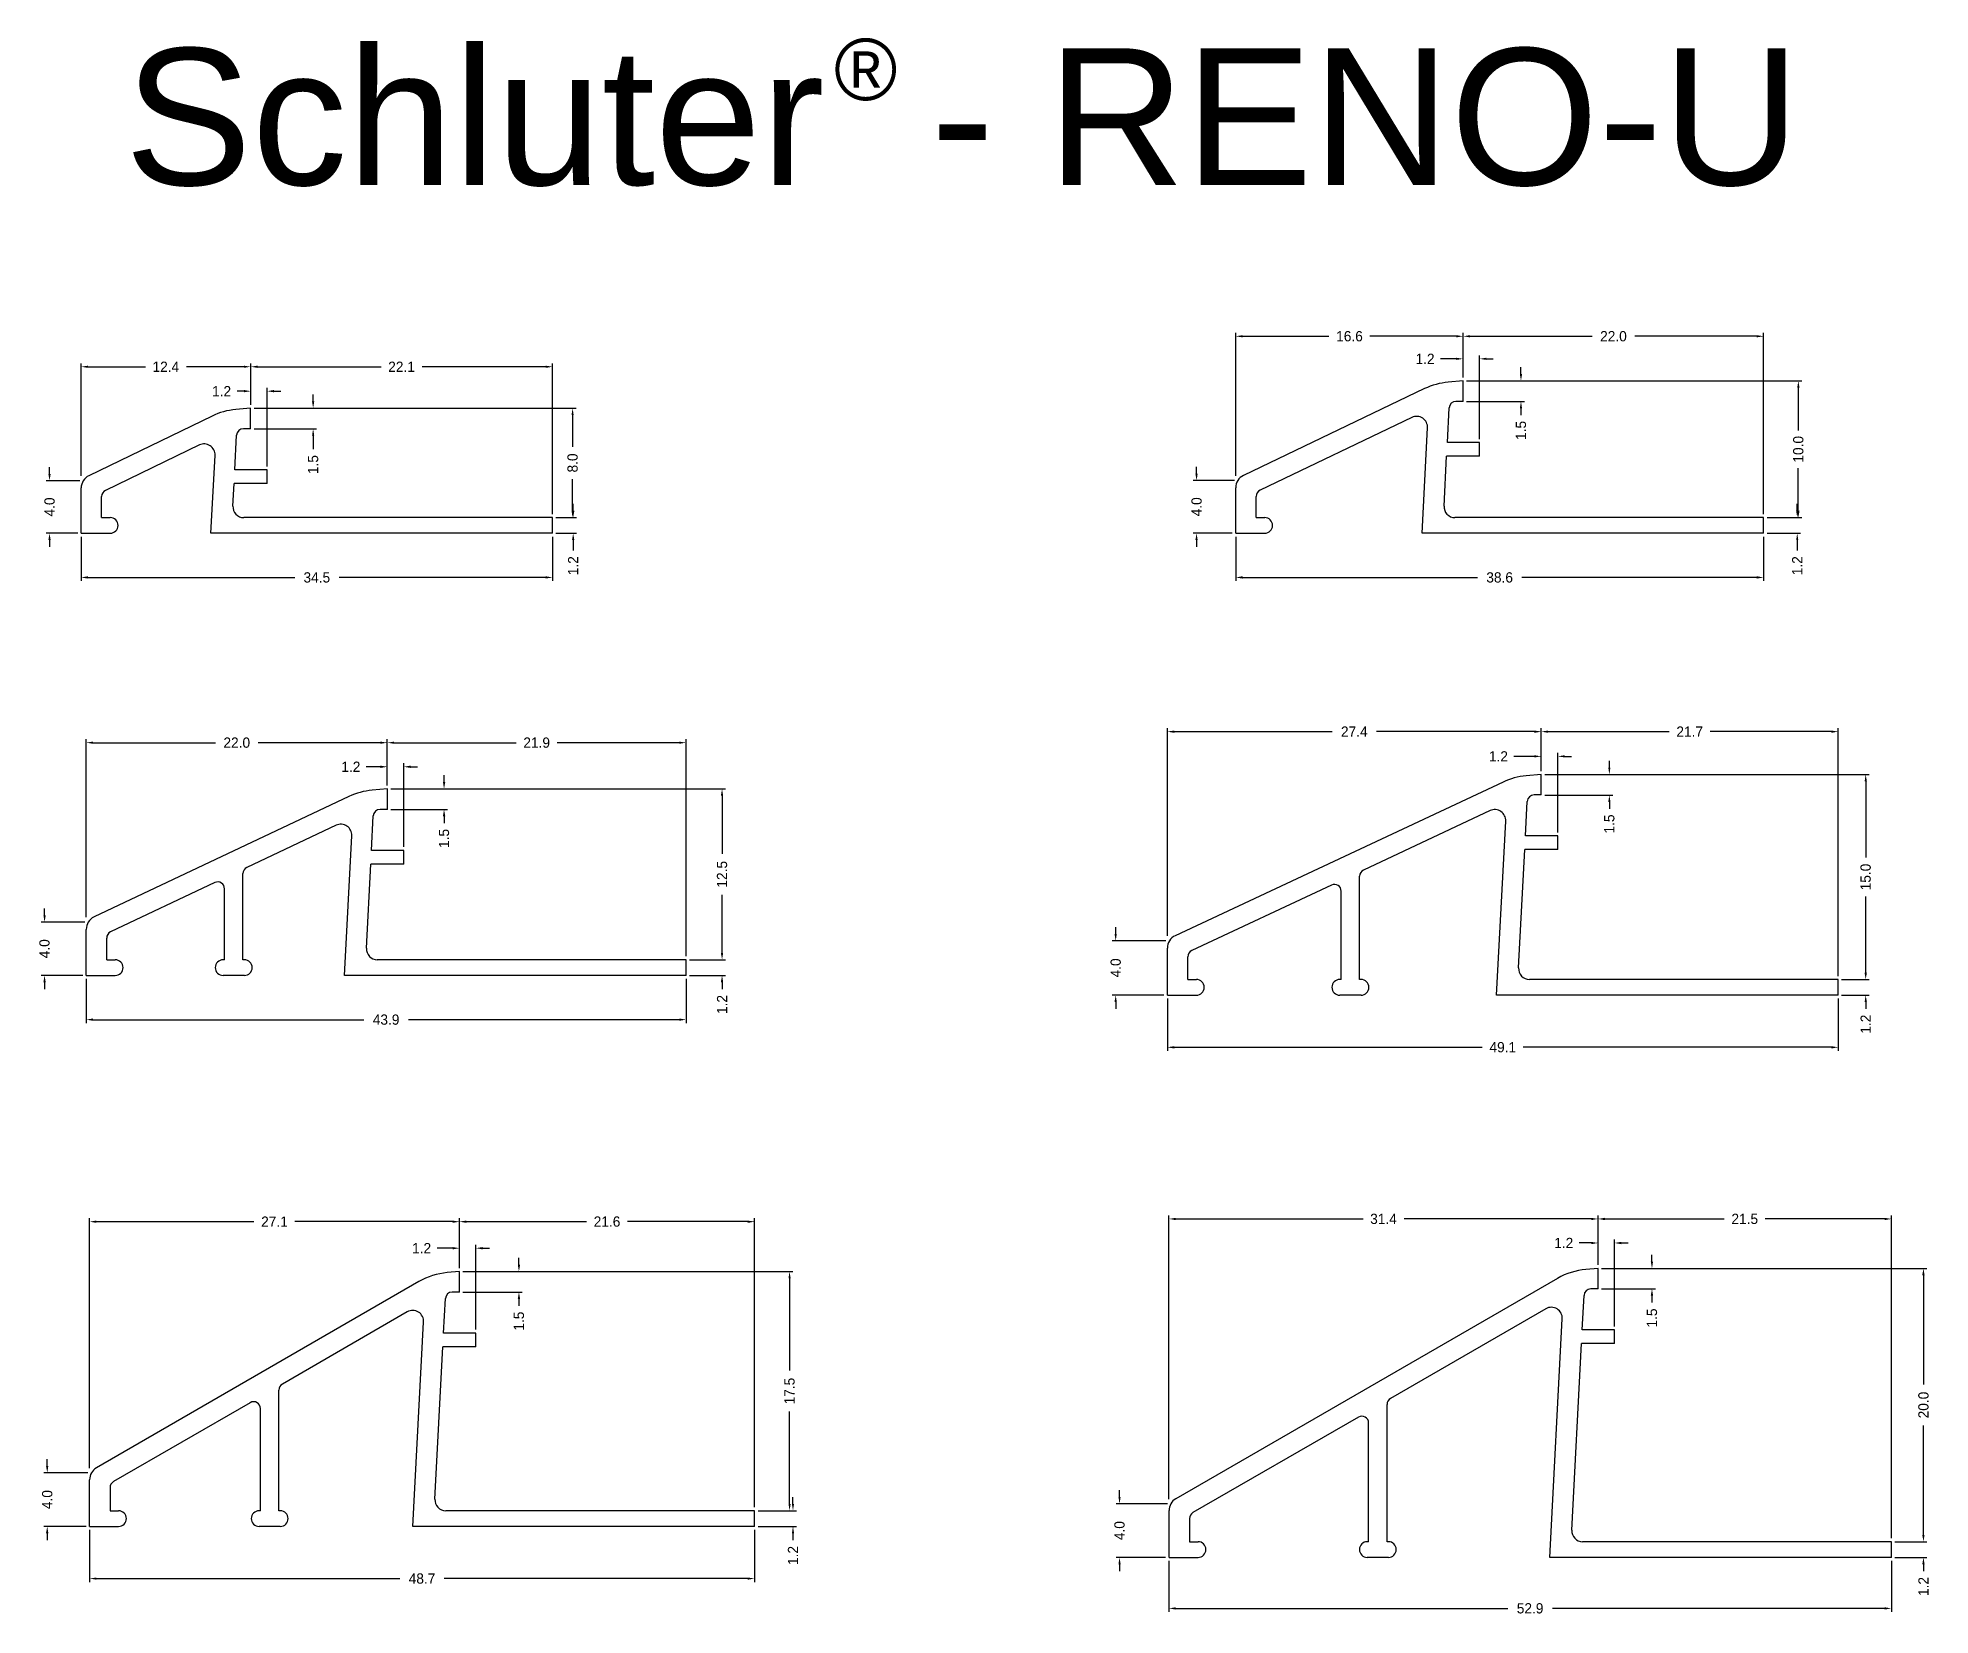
# Model space of a CAD drawing. Extents: x -11 to 128, y 38 to 154.
import ezdxf

# ---------------------------------------------------------------- set-up
doc = ezdxf.new("R2010")
doc.units = 0
doc.header["$MEASUREMENT"] = 0
for name, color, linetype in [('DETAIL', 7, 'CONTINUOUS'), ('SCHLUTER-RENO-U-100', 7, 'CONTINUOUS'), ('SCHLUTER-RENO-U-125', 7, 'CONTINUOUS'), ('SCHLUTER-RENO-U-150', 7, 'CONTINUOUS'), ('SCHLUTER-RENO-U-175', 7, 'CONTINUOUS'), ('SCHLUTER-RENO-U-200', 7, 'CONTINUOUS'), ('SCHLUTER-RENO-U-80', 7, 'CONTINUOUS'), ('TEXT', 7, 'CONTINUOUS')]:
    doc.layers.add(name, color=color, linetype=linetype)
doc.styles.add('STYLE1', font='ARIAL.TTF')
doc.dimstyles.get("Standard").update_dxf_attribs({"dimtxt": 0.18, "dimasz": 0.18, "dimexe": 0.18, "dimexo": 0.0625, "dimgap": 0.09, "dimtad": 0, "dimtih": 1, "dimtoh": 1, "dimdec": 4, "dimzin": 0, "dimdsep": 46, "dimtxsty": 'Standard', "dimcen": 0.09, "dimadec": 0, "dimazin": 0, "dimtfac": 1, "dimtdec": 4, "dimtofl": 0, "dimtmove": 0, "dimatfit": 0, "dimfxl": 0, "dimtolj": 1, "dimtzin": 0, "dimarcsym": 0})

msp = doc.modelspace()

# ---------------------------------------------------------------- texts
at = {"layer": 'TEXT', "color": 7, "linetype": 'Continuous', "style": 'STYLE1'}
for s, height, p in [('®', 4.5, (47.73941, 149.35129)), ('Schluter  - RENO-U', 10, (-4.19438, 143.14965))]:
    msp.add_text(s, height=height, dxfattribs=at).set_placement(p)

# ---------------------------------------------------------------- blocks, each defined once
blk = doc.blocks.new('*D0')
at = {"layer": 'DETAIL', "color": 0, "linetype": 'Continuous', "lineweight": -2}
for p, q in [((5.29, 126.81), (28.85, 126.81)), ((28.6, 126.31), (28.6, 124)), ((28.6, 119.31), (28.6, 121.63)), ((27.38, 118.81), (28.85, 118.81))]:
    blk.add_line(p, q, dxfattribs=at)
at = {"layer": 'DETAIL', "color": 0, "linetype": 'Continuous'}
for points in [[(28.52, 126.31), (28.68, 126.31), (28.6, 126.81)], [(28.52, 119.31), (28.68, 119.31), (28.6, 118.81)]]:
    blk.add_solid(points, dxfattribs=at)
at = {"layer": 'DETAIL', "color": 7, "linetype": 'Continuous', "insert": (28.6, 122.81), "char_height": 0.75, "attachment_point": 5, "rotation": 90}
blk.add_mtext('\\A1;8.0', dxfattribs=at)
blk = doc.blocks.new('*D1')
at = {"layer": 'DETAIL', "color": 0, "linetype": 'Continuous', "lineweight": -2}
for p, q in [((28.64, 119.31), (28.64, 119.81)), ((27.44, 118.81), (28.89, 118.81)), ((27.38, 117.66), (28.89, 117.66)), ((28.64, 117.16), (28.64, 116.41))]:
    blk.add_line(p, q, dxfattribs=at)
at = {"layer": 'DETAIL', "color": 0, "linetype": 'Continuous'}
for points in [[(28.56, 119.31), (28.73, 119.31), (28.64, 118.81)], [(28.56, 117.16), (28.73, 117.16), (28.64, 117.66)]]:
    blk.add_solid(points, dxfattribs=at)
at = {"layer": 'DETAIL', "color": 7, "linetype": 'Continuous', "insert": (28.64, 115.29), "char_height": 0.75, "attachment_point": 5, "rotation": 90}
blk.add_mtext('\\A1;1.2', dxfattribs=at)
blk = doc.blocks.new('*D2')
at = {"layer": 'DETAIL', "color": 0, "linetype": 'Continuous', "lineweight": -2}
for p, q in [((-7.37, 117.41), (-7.37, 114.18)), ((27.13, 117.41), (27.13, 114.18)), ((-6.87, 114.43), (8.26, 114.43)), ((26.63, 114.43), (11.51, 114.43))]:
    blk.add_line(p, q, dxfattribs=at)
at = {"layer": 'DETAIL', "color": 0, "linetype": 'Continuous'}
for points in [[(-6.87, 114.52), (-6.87, 114.35), (-7.37, 114.43)], [(26.63, 114.52), (26.63, 114.35), (27.13, 114.43)]]:
    blk.add_solid(points, dxfattribs=at)
at = {"layer": 'DETAIL', "color": 7, "linetype": 'Continuous', "insert": (9.88, 114.43), "char_height": 0.75, "attachment_point": 5}
blk.add_mtext('\\A1;34.5', dxfattribs=at)
blk = doc.blocks.new('*D3')
at = {"layer": 'DETAIL', "color": 0, "linetype": 'Continuous', "lineweight": -2}
for p, q in [((4.54, 128.06), (4.04, 128.06)), ((5.04, 127.06), (5.04, 128.31)), ((6.24, 122.56), (6.24, 128.31)), ((6.74, 128.06), (7.24, 128.06))]:
    blk.add_line(p, q, dxfattribs=at)
at = {"layer": 'DETAIL', "color": 0, "linetype": 'Continuous'}
for points in [[(4.54, 128.15), (4.54, 127.98), (5.04, 128.06)], [(6.74, 128.15), (6.74, 127.98), (6.24, 128.06)]]:
    blk.add_solid(points, dxfattribs=at)
at = {"layer": 'DETAIL', "color": 7, "linetype": 'Continuous', "insert": (2.91, 128.06), "char_height": 0.75, "attachment_point": 5}
blk.add_mtext('\\A1;1.2', dxfattribs=at)
blk = doc.blocks.new('*D4')
at = {"layer": 'DETAIL', "color": 0, "linetype": 'Continuous', "lineweight": -2}
for p, q in [((9.61, 127.31), (9.61, 127.81)), ((5.35, 126.81), (9.86, 126.81)), ((5.29, 125.31), (9.86, 125.31)), ((9.61, 124.81), (9.61, 123.82))]:
    blk.add_line(p, q, dxfattribs=at)
at = {"layer": 'DETAIL', "color": 0, "linetype": 'Continuous'}
for points in [[(9.53, 127.31), (9.69, 127.31), (9.61, 126.81)], [(9.53, 124.81), (9.69, 124.81), (9.61, 125.31)]]:
    blk.add_solid(points, dxfattribs=at)
at = {"layer": 'DETAIL', "color": 7, "linetype": 'Continuous', "insert": (9.61, 122.69), "char_height": 0.75, "attachment_point": 5, "rotation": 90}
blk.add_mtext('\\A1;1.5', dxfattribs=at)
blk = doc.blocks.new('*D5')
at = {"layer": 'DETAIL', "color": 0, "linetype": 'Continuous', "lineweight": -2}
for p, q in [((118.23, 119.31), (118.23, 119.81)), ((116.02, 118.81), (118.48, 118.81)), ((116.02, 117.66), (118.48, 117.66)), ((118.23, 117.16), (118.23, 116.41))]:
    blk.add_line(p, q, dxfattribs=at)
at = {"layer": 'DETAIL', "color": 0, "linetype": 'Continuous'}
for points in [[(118.15, 119.31), (118.31, 119.31), (118.23, 118.81)], [(118.15, 117.16), (118.31, 117.16), (118.23, 117.66)]]:
    blk.add_solid(points, dxfattribs=at)
at = {"layer": 'DETAIL', "color": 7, "linetype": 'Continuous', "insert": (118.23, 115.29), "char_height": 0.75, "attachment_point": 5, "rotation": 90}
blk.add_mtext('\\A1;1.2', dxfattribs=at)
blk = doc.blocks.new('*D6')
at = {"layer": 'DETAIL', "color": 0, "linetype": 'Continuous', "lineweight": -2}
for p, q in [((94.03, 128.81), (118.56, 128.81)), ((118.31, 128.31), (118.31, 125.19)), ((118.31, 119.31), (118.31, 122.44)), ((116.02, 118.81), (118.56, 118.81))]:
    blk.add_line(p, q, dxfattribs=at)
at = {"layer": 'DETAIL', "color": 0, "linetype": 'Continuous'}
for points in [[(118.23, 128.31), (118.4, 128.31), (118.31, 128.81)], [(118.23, 119.31), (118.4, 119.31), (118.31, 118.81)]]:
    blk.add_solid(points, dxfattribs=at)
at = {"layer": 'DETAIL', "color": 7, "linetype": 'Continuous', "insert": (118.31, 123.81), "char_height": 0.75, "attachment_point": 5, "rotation": 90}
blk.add_mtext('\\A1;10.0', dxfattribs=at)
blk = doc.blocks.new('*D7')
at = {"layer": 'DETAIL', "color": 0, "linetype": 'Continuous', "lineweight": -2}
for p, q in [((77.13, 117.41), (77.13, 114.18)), ((115.77, 117.41), (115.77, 114.18)), ((77.63, 114.43), (94.83, 114.43)), ((115.27, 114.43), (98.08, 114.43))]:
    blk.add_line(p, q, dxfattribs=at)
at = {"layer": 'DETAIL', "color": 0, "linetype": 'Continuous'}
for points in [[(77.63, 114.52), (77.63, 114.35), (77.13, 114.43)], [(115.27, 114.52), (115.27, 114.35), (115.77, 114.43)]]:
    blk.add_solid(points, dxfattribs=at)
at = {"layer": 'DETAIL', "color": 7, "linetype": 'Continuous', "insert": (96.45, 114.43), "char_height": 0.75, "attachment_point": 5}
blk.add_mtext('\\A1;38.6', dxfattribs=at)
blk = doc.blocks.new('*D8')
at = {"layer": 'DETAIL', "color": 0, "linetype": 'Continuous', "lineweight": -2}
for p, q in [((93.28, 130.43), (92.11, 130.43)), ((93.78, 129.06), (93.78, 130.68)), ((94.98, 124.56), (94.98, 130.68)), ((95.48, 130.43), (95.98, 130.43))]:
    blk.add_line(p, q, dxfattribs=at)
at = {"layer": 'DETAIL', "color": 0, "linetype": 'Continuous'}
for points in [[(93.28, 130.51), (93.28, 130.35), (93.78, 130.43)], [(95.48, 130.51), (95.48, 130.35), (94.98, 130.43)]]:
    blk.add_solid(points, dxfattribs=at)
at = {"layer": 'DETAIL', "color": 7, "linetype": 'Continuous', "insert": (90.99, 130.43), "char_height": 0.75, "attachment_point": 5}
blk.add_mtext('\\A1;1.2', dxfattribs=at)
blk = doc.blocks.new('*D9')
at = {"layer": 'DETAIL', "color": 0, "linetype": 'Continuous', "lineweight": -2}
for p, q in [((94.03, 128.81), (98.26, 128.81)), ((98.01, 129.31), (98.01, 129.81)), ((94.03, 127.31), (98.26, 127.31)), ((98.01, 126.81), (98.01, 126.31))]:
    blk.add_line(p, q, dxfattribs=at)
at = {"layer": 'DETAIL', "color": 0, "linetype": 'Continuous'}
for points in [[(97.93, 129.31), (98.09, 129.31), (98.01, 128.81)], [(97.93, 126.81), (98.09, 126.81), (98.01, 127.31)]]:
    blk.add_solid(points, dxfattribs=at)
at = {"layer": 'DETAIL', "color": 7, "linetype": 'Continuous', "insert": (98.01, 125.19), "char_height": 0.75, "attachment_point": 5, "rotation": 90}
blk.add_mtext('\\A1;1.5', dxfattribs=at)
blk = doc.blocks.new('*D10')
at = {"layer": 'DETAIL', "color": 0, "linetype": 'Continuous', "lineweight": -2}
for p, q in [((15.29, 98.96), (39.79, 98.96)), ((39.54, 98.46), (39.54, 94.21)), ((39.54, 86.96), (39.54, 91.21)), ((37.15, 86.46), (39.79, 86.46))]:
    blk.add_line(p, q, dxfattribs=at)
at = {"layer": 'DETAIL', "color": 0, "linetype": 'Continuous'}
for points in [[(39.45, 98.46), (39.62, 98.46), (39.54, 98.96)], [(39.45, 86.96), (39.62, 86.96), (39.54, 86.46)]]:
    blk.add_solid(points, dxfattribs=at)
at = {"layer": 'DETAIL', "color": 7, "linetype": 'Continuous', "insert": (39.54, 92.71), "char_height": 0.75, "attachment_point": 5, "rotation": 90}
blk.add_mtext('\\A1;12.5', dxfattribs=at)
blk = doc.blocks.new('*D11')
at = {"layer": 'DETAIL', "color": 0, "linetype": 'Continuous', "lineweight": -2}
for p, q in [((39.54, 86.96), (39.54, 87.46)), ((37.15, 86.46), (39.79, 86.46)), ((37.15, 85.31), (39.79, 85.31)), ((39.54, 84.81), (39.54, 84.31))]:
    blk.add_line(p, q, dxfattribs=at)
at = {"layer": 'DETAIL', "color": 0, "linetype": 'Continuous'}
for points in [[(39.45, 86.96), (39.62, 86.96), (39.54, 86.46)], [(39.45, 84.81), (39.62, 84.81), (39.54, 85.31)]]:
    blk.add_solid(points, dxfattribs=at)
at = {"layer": 'DETAIL', "color": 7, "linetype": 'Continuous', "insert": (39.54, 83.18), "char_height": 0.75, "attachment_point": 5, "rotation": 90}
blk.add_mtext('\\A1;1.2', dxfattribs=at)
blk = doc.blocks.new('*D12')
at = {"layer": 'DETAIL', "color": 0, "linetype": 'Continuous', "lineweight": -2}
for p, q in [((-7, 85.06), (-7, 81.82)), ((36.9, 85.06), (36.9, 81.82)), ((-6.5, 82.07), (13.33, 82.07)), ((36.4, 82.07), (16.58, 82.07))]:
    blk.add_line(p, q, dxfattribs=at)
at = {"layer": 'DETAIL', "color": 0, "linetype": 'Continuous'}
for points in [[(-6.5, 82.16), (-6.5, 81.99), (-7, 82.07)], [(36.4, 82.16), (36.4, 81.99), (36.9, 82.07)]]:
    blk.add_solid(points, dxfattribs=at)
at = {"layer": 'DETAIL', "color": 7, "linetype": 'Continuous', "insert": (14.95, 82.07), "char_height": 0.75, "attachment_point": 5}
blk.add_mtext('\\A1;43.9', dxfattribs=at)
blk = doc.blocks.new('*D13')
at = {"layer": 'DETAIL', "color": 0, "linetype": 'Continuous', "lineweight": -2}
for p, q in [((14.54, 100.58), (13.5, 100.58)), ((15.04, 99.21), (15.04, 100.83)), ((16.24, 94.71), (16.24, 100.83)), ((16.74, 100.58), (17.24, 100.58))]:
    blk.add_line(p, q, dxfattribs=at)
at = {"layer": 'DETAIL', "color": 0, "linetype": 'Continuous'}
for points in [[(14.54, 100.66), (14.54, 100.49), (15.04, 100.58)], [(16.74, 100.66), (16.74, 100.49), (16.24, 100.58)]]:
    blk.add_solid(points, dxfattribs=at)
at = {"layer": 'DETAIL', "color": 7, "linetype": 'Continuous', "insert": (12.37, 100.58), "char_height": 0.75, "attachment_point": 5}
blk.add_mtext('\\A1;1.2', dxfattribs=at)
blk = doc.blocks.new('*D14')
at = {"layer": 'DETAIL', "color": 0, "linetype": 'Continuous', "lineweight": -2}
for p, q in [((19.19, 99.46), (19.19, 99.96)), ((15.29, 98.96), (19.44, 98.96)), ((15.29, 97.46), (19.44, 97.46)), ((19.19, 96.96), (19.19, 96.46))]:
    blk.add_line(p, q, dxfattribs=at)
at = {"layer": 'DETAIL', "color": 0, "linetype": 'Continuous'}
for points in [[(19.11, 99.46), (19.28, 99.46), (19.19, 98.96)], [(19.11, 96.96), (19.28, 96.96), (19.19, 97.46)]]:
    blk.add_solid(points, dxfattribs=at)
at = {"layer": 'DETAIL', "color": 7, "linetype": 'Continuous', "insert": (19.19, 95.33), "char_height": 0.75, "attachment_point": 5, "rotation": 90}
blk.add_mtext('\\A1;1.5', dxfattribs=at)
blk = doc.blocks.new('*D15')
at = {"layer": 'DETAIL', "color": 0, "linetype": 'Continuous', "lineweight": -2}
for p, q in [((99.75, 100.01), (123.49, 100.01)), ((123.24, 99.51), (123.24, 93.95)), ((123.24, 85.51), (123.24, 91.08)), ((121.48, 85.01), (123.49, 85.01))]:
    blk.add_line(p, q, dxfattribs=at)
at = {"layer": 'DETAIL', "color": 0, "linetype": 'Continuous'}
for points in [[(123.16, 99.51), (123.33, 99.51), (123.24, 100.01)], [(123.16, 85.51), (123.33, 85.51), (123.24, 85.01)]]:
    blk.add_solid(points, dxfattribs=at)
at = {"layer": 'DETAIL', "color": 7, "linetype": 'Continuous', "insert": (123.24, 92.51), "char_height": 0.75, "attachment_point": 5, "rotation": 90}
blk.add_mtext('\\A1;15.0', dxfattribs=at)
blk = doc.blocks.new('*D16')
at = {"layer": 'DETAIL', "color": 0, "linetype": 'Continuous', "lineweight": -2}
for p, q in [((123.24, 85.51), (123.24, 86.01)), ((121.48, 85.01), (123.49, 85.01)), ((121.48, 83.86), (123.49, 83.86)), ((123.24, 83.36), (123.24, 82.86))]:
    blk.add_line(p, q, dxfattribs=at)
at = {"layer": 'DETAIL', "color": 0, "linetype": 'Continuous'}
for points in [[(123.16, 85.51), (123.33, 85.51), (123.24, 85.01)], [(123.16, 83.36), (123.33, 83.36), (123.24, 83.86)]]:
    blk.add_solid(points, dxfattribs=at)
at = {"layer": 'DETAIL', "color": 7, "linetype": 'Continuous', "insert": (123.24, 81.74), "char_height": 0.75, "attachment_point": 5, "rotation": 90}
blk.add_mtext('\\A1;1.2', dxfattribs=at)
blk = doc.blocks.new('*D17')
at = {"layer": 'DETAIL', "color": 0, "linetype": 'Continuous', "lineweight": -2}
for p, q in [((72.13, 83.61), (72.13, 79.8)), ((121.23, 83.61), (121.23, 79.8)), ((72.63, 80.05), (95.18, 80.05)), ((120.73, 80.05), (98.18, 80.05))]:
    blk.add_line(p, q, dxfattribs=at)
at = {"layer": 'DETAIL', "color": 0, "linetype": 'Continuous'}
for points in [[(72.63, 80.13), (72.63, 79.96), (72.13, 80.05)], [(120.73, 80.13), (120.73, 79.96), (121.23, 80.05)]]:
    blk.add_solid(points, dxfattribs=at)
at = {"layer": 'DETAIL', "color": 7, "linetype": 'Continuous', "insert": (96.68, 80.05), "char_height": 0.75, "attachment_point": 5}
blk.add_mtext('\\A1;49.1', dxfattribs=at)
blk = doc.blocks.new('*D18')
at = {"layer": 'DETAIL', "color": 0, "linetype": 'Continuous', "lineweight": -2}
for p, q in [((99, 101.34), (97.49, 101.34)), ((99.5, 100.26), (99.5, 101.59)), ((100.7, 95.76), (100.7, 101.59)), ((101.2, 101.34), (101.7, 101.34))]:
    blk.add_line(p, q, dxfattribs=at)
at = {"layer": 'DETAIL', "color": 0, "linetype": 'Continuous'}
for points in [[(99, 101.42), (99, 101.26), (99.5, 101.34)], [(101.2, 101.42), (101.2, 101.26), (100.7, 101.34)]]:
    blk.add_solid(points, dxfattribs=at)
at = {"layer": 'DETAIL', "color": 7, "linetype": 'Continuous', "insert": (96.36, 101.34), "char_height": 0.75, "attachment_point": 5}
blk.add_mtext('\\A1;1.2', dxfattribs=at)
blk = doc.blocks.new('*D19')
at = {"layer": 'DETAIL', "color": 0, "linetype": 'Continuous', "lineweight": -2}
for p, q in [((99.75, 100.01), (104.73, 100.01)), ((104.48, 100.51), (104.48, 101.01)), ((99.75, 98.51), (104.73, 98.51)), ((104.48, 98.01), (104.48, 97.51))]:
    blk.add_line(p, q, dxfattribs=at)
at = {"layer": 'DETAIL', "color": 0, "linetype": 'Continuous'}
for points in [[(104.4, 100.51), (104.56, 100.51), (104.48, 100.01)], [(104.4, 98.01), (104.56, 98.01), (104.48, 98.51)]]:
    blk.add_solid(points, dxfattribs=at)
at = {"layer": 'DETAIL', "color": 7, "linetype": 'Continuous', "insert": (104.48, 96.39), "char_height": 0.75, "attachment_point": 5, "rotation": 90}
blk.add_mtext('\\A1;1.5', dxfattribs=at)
blk = doc.blocks.new('*D20')
at = {"layer": 'DETAIL', "color": 0, "linetype": 'Continuous', "lineweight": -2}
for p, q in [((20.57, 63.64), (44.73, 63.64)), ((44.48, 63.14), (44.48, 56.39)), ((44.48, 46.64), (44.48, 53.39)), ((42.17, 46.14), (44.73, 46.14))]:
    blk.add_line(p, q, dxfattribs=at)
at = {"layer": 'DETAIL', "color": 0, "linetype": 'Continuous'}
for points in [[(44.4, 63.14), (44.56, 63.14), (44.48, 63.64)], [(44.4, 46.64), (44.56, 46.64), (44.48, 46.14)]]:
    blk.add_solid(points, dxfattribs=at)
at = {"layer": 'DETAIL', "color": 7, "linetype": 'Continuous', "insert": (44.48, 54.89), "char_height": 0.75, "attachment_point": 5, "rotation": 90}
blk.add_mtext('\\A1;17.5', dxfattribs=at)
blk = doc.blocks.new('*D21')
at = {"layer": 'DETAIL', "color": 0, "linetype": 'Continuous', "lineweight": -2}
for p, q in [((44.73, 46.64), (44.73, 47.14)), ((42.17, 46.14), (44.98, 46.14)), ((42.17, 44.99), (44.98, 44.99)), ((44.73, 44.49), (44.73, 43.99))]:
    blk.add_line(p, q, dxfattribs=at)
at = {"layer": 'DETAIL', "color": 0, "linetype": 'Continuous'}
for points in [[(44.65, 46.64), (44.81, 46.64), (44.73, 46.14)], [(44.65, 44.49), (44.81, 44.49), (44.73, 44.99)]]:
    blk.add_solid(points, dxfattribs=at)
at = {"layer": 'DETAIL', "color": 7, "linetype": 'Continuous', "insert": (44.73, 42.86), "char_height": 0.75, "attachment_point": 5, "rotation": 90}
blk.add_mtext('\\A1;1.2', dxfattribs=at)
blk = doc.blocks.new('*D22')
at = {"layer": 'DETAIL', "color": 0, "linetype": 'Continuous', "lineweight": -2}
for p, q in [((-6.75, 44.74), (-6.75, 40.92)), ((41.92, 44.74), (41.92, 40.92)), ((-6.25, 41.17), (15.96, 41.17)), ((41.42, 41.17), (19.21, 41.17))]:
    blk.add_line(p, q, dxfattribs=at)
at = {"layer": 'DETAIL', "color": 0, "linetype": 'Continuous'}
for points in [[(-6.25, 41.25), (-6.25, 41.09), (-6.75, 41.17)], [(41.42, 41.25), (41.42, 41.09), (41.92, 41.17)]]:
    blk.add_solid(points, dxfattribs=at)
at = {"layer": 'DETAIL', "color": 7, "linetype": 'Continuous', "insert": (17.58, 41.17), "char_height": 0.75, "attachment_point": 5}
blk.add_mtext('\\A1;48.7', dxfattribs=at)
blk = doc.blocks.new('*D23')
at = {"layer": 'DETAIL', "color": 0, "linetype": 'Continuous', "lineweight": -2}
for p, q in [((19.82, 65.35), (18.68, 65.35)), ((20.32, 63.89), (20.32, 65.6)), ((21.52, 59.39), (21.52, 65.6)), ((22.02, 65.35), (22.52, 65.35))]:
    blk.add_line(p, q, dxfattribs=at)
at = {"layer": 'DETAIL', "color": 0, "linetype": 'Continuous'}
for points in [[(19.82, 65.43), (19.82, 65.26), (20.32, 65.35)], [(22.02, 65.43), (22.02, 65.26), (21.52, 65.35)]]:
    blk.add_solid(points, dxfattribs=at)
at = {"layer": 'DETAIL', "color": 7, "linetype": 'Continuous', "insert": (17.55, 65.35), "char_height": 0.75, "attachment_point": 5}
blk.add_mtext('\\A1;1.2', dxfattribs=at)
blk = doc.blocks.new('*D24')
at = {"layer": 'DETAIL', "color": 0, "linetype": 'Continuous', "lineweight": -2}
for p, q in [((24.67, 64.14), (24.67, 64.64)), ((20.57, 63.64), (24.92, 63.64)), ((20.57, 62.14), (24.92, 62.14)), ((24.67, 61.64), (24.67, 61.14))]:
    blk.add_line(p, q, dxfattribs=at)
at = {"layer": 'DETAIL', "color": 0, "linetype": 'Continuous'}
for points in [[(24.59, 64.14), (24.76, 64.14), (24.67, 63.64)], [(24.59, 61.64), (24.76, 61.64), (24.67, 62.14)]]:
    blk.add_solid(points, dxfattribs=at)
at = {"layer": 'DETAIL', "color": 7, "linetype": 'Continuous', "insert": (24.67, 60.01), "char_height": 0.75, "attachment_point": 5, "rotation": 90}
blk.add_mtext('\\A1;1.5', dxfattribs=at)
blk = doc.blocks.new('*D25')
at = {"layer": 'DETAIL', "color": 0, "linetype": 'Continuous', "lineweight": -2}
for p, q in [((72.25, 42.47), (72.25, 38.74)), ((125.12, 42.47), (125.12, 38.74)), ((72.75, 38.99), (97.06, 38.99)), ((124.62, 38.99), (100.31, 38.99))]:
    blk.add_line(p, q, dxfattribs=at)
at = {"layer": 'DETAIL', "color": 0, "linetype": 'Continuous'}
for points in [[(72.75, 39.07), (72.75, 38.9), (72.25, 38.99)], [(124.62, 39.07), (124.62, 38.9), (125.12, 38.99)]]:
    blk.add_solid(points, dxfattribs=at)
at = {"layer": 'DETAIL', "color": 7, "linetype": 'Continuous', "insert": (98.68, 38.99), "char_height": 0.75, "attachment_point": 5}
blk.add_mtext('\\A1;52.9', dxfattribs=at)
blk = doc.blocks.new('*D26')
at = {"layer": 'DETAIL', "color": 0, "linetype": 'Continuous', "lineweight": -2}
for p, q in [((103.9, 63.87), (127.72, 63.87)), ((127.47, 63.37), (127.47, 55.37)), ((127.47, 44.37), (127.47, 52.37)), ((125.37, 43.87), (127.72, 43.87))]:
    blk.add_line(p, q, dxfattribs=at)
at = {"layer": 'DETAIL', "color": 0, "linetype": 'Continuous'}
for points in [[(127.38, 63.37), (127.55, 63.37), (127.47, 63.87)], [(127.38, 44.37), (127.55, 44.37), (127.47, 43.87)]]:
    blk.add_solid(points, dxfattribs=at)
at = {"layer": 'DETAIL', "color": 7, "linetype": 'Continuous', "insert": (127.47, 53.87), "char_height": 0.75, "attachment_point": 5, "rotation": 90}
blk.add_mtext('\\A1;20.0', dxfattribs=at)
blk = doc.blocks.new('*D27')
at = {"layer": 'DETAIL', "color": 0, "linetype": 'Continuous', "lineweight": -2}
for p, q in [((127.47, 44.37), (127.47, 44.87)), ((125.37, 43.87), (127.72, 43.87)), ((125.37, 42.72), (127.72, 42.72)), ((127.47, 42.22), (127.47, 41.72))]:
    blk.add_line(p, q, dxfattribs=at)
at = {"layer": 'DETAIL', "color": 0, "linetype": 'Continuous'}
for points in [[(127.38, 44.37), (127.55, 44.37), (127.47, 43.87)], [(127.38, 42.22), (127.55, 42.22), (127.47, 42.72)]]:
    blk.add_solid(points, dxfattribs=at)
at = {"layer": 'DETAIL', "color": 7, "linetype": 'Continuous', "insert": (127.47, 40.59), "char_height": 0.75, "attachment_point": 5, "rotation": 90}
blk.add_mtext('\\A1;1.2', dxfattribs=at)
blk = doc.blocks.new('*D28')
at = {"layer": 'DETAIL', "color": 0, "linetype": 'Continuous', "lineweight": -2}
for p, q in [((103.9, 63.87), (107.85, 63.87)), ((107.6, 64.37), (107.6, 64.87)), ((103.9, 62.37), (107.85, 62.37)), ((107.6, 61.87), (107.6, 61.37))]:
    blk.add_line(p, q, dxfattribs=at)
at = {"layer": 'DETAIL', "color": 0, "linetype": 'Continuous'}
for points in [[(107.51, 64.37), (107.68, 64.37), (107.6, 63.87)], [(107.51, 61.87), (107.68, 61.87), (107.6, 62.37)]]:
    blk.add_solid(points, dxfattribs=at)
at = {"layer": 'DETAIL', "color": 7, "linetype": 'Continuous', "insert": (107.6, 60.24), "char_height": 0.75, "attachment_point": 5, "rotation": 90}
blk.add_mtext('\\A1;1.5', dxfattribs=at)
blk = doc.blocks.new('*D29')
at = {"layer": 'DETAIL', "color": 0, "linetype": 'Continuous', "lineweight": -2}
for p, q in [((103.15, 65.73), (102.26, 65.73)), ((103.65, 64.12), (103.65, 65.98)), ((104.85, 59.62), (104.85, 65.98)), ((105.35, 65.73), (105.85, 65.73))]:
    blk.add_line(p, q, dxfattribs=at)
at = {"layer": 'DETAIL', "color": 0, "linetype": 'Continuous'}
for points in [[(103.15, 65.81), (103.15, 65.64), (103.65, 65.73)], [(105.35, 65.81), (105.35, 65.64), (104.85, 65.73)]]:
    blk.add_solid(points, dxfattribs=at)
at = {"layer": 'DETAIL', "color": 7, "linetype": 'Continuous', "insert": (101.14, 65.73), "char_height": 0.75, "attachment_point": 5}
blk.add_mtext('\\A1;1.2', dxfattribs=at)
blk = doc.blocks.new('*D30')
at = {"layer": 'DETAIL', "color": 0, "linetype": 'Continuous', "lineweight": -2}
for p, q in [((-7.37, 121.86), (-7.37, 130.1)), ((-6.87, 129.85), (-2.67, 129.85)), ((4.54, 129.85), (0.33, 129.85)), ((5.04, 127.06), (5.04, 130.1))]:
    blk.add_line(p, q, dxfattribs=at)
at = {"layer": 'DETAIL', "color": 0, "linetype": 'Continuous'}
for points in [[(-6.87, 129.93), (-6.87, 129.77), (-7.37, 129.85)], [(4.54, 129.93), (4.54, 129.77), (5.04, 129.85)]]:
    blk.add_solid(points, dxfattribs=at)
at = {"layer": 'DETAIL', "color": 7, "linetype": 'Continuous', "insert": (-1.17, 129.85), "char_height": 0.75, "attachment_point": 5}
blk.add_mtext('\\A1;12.4', dxfattribs=at)
blk = doc.blocks.new('*D31')
at = {"layer": 'DETAIL', "color": 0, "linetype": 'Continuous', "lineweight": -2}
for p, q in [((77.13, 121.87), (77.13, 132.33)), ((77.63, 132.08), (83.96, 132.08)), ((93.28, 132.08), (86.96, 132.08)), ((93.78, 129.06), (93.78, 132.33))]:
    blk.add_line(p, q, dxfattribs=at)
at = {"layer": 'DETAIL', "color": 0, "linetype": 'Continuous'}
for points in [[(77.63, 132.16), (77.63, 132), (77.13, 132.08)], [(93.28, 132.16), (93.28, 132), (93.78, 132.08)]]:
    blk.add_solid(points, dxfattribs=at)
at = {"layer": 'DETAIL', "color": 7, "linetype": 'Continuous', "insert": (85.46, 132.08), "char_height": 0.75, "attachment_point": 5}
blk.add_mtext('\\A1;16.6', dxfattribs=at)
blk = doc.blocks.new('*D32')
at = {"layer": 'DETAIL', "color": 0, "linetype": 'Continuous', "lineweight": -2}
for p, q in [((-7, 89.56), (-7, 102.59)), ((15.04, 99.21), (15.04, 102.59)), ((-6.5, 102.34), (2.46, 102.34)), ((14.54, 102.34), (5.58, 102.34))]:
    blk.add_line(p, q, dxfattribs=at)
at = {"layer": 'DETAIL', "color": 0, "linetype": 'Continuous'}
for points in [[(-6.5, 102.42), (-6.5, 102.26), (-7, 102.34)], [(14.54, 102.42), (14.54, 102.26), (15.04, 102.34)]]:
    blk.add_solid(points, dxfattribs=at)
at = {"layer": 'DETAIL', "color": 7, "linetype": 'Continuous', "insert": (4.02, 102.34), "char_height": 0.75, "attachment_point": 5}
blk.add_mtext('\\A1;22.0', dxfattribs=at)
blk = doc.blocks.new('*D33')
at = {"layer": 'DETAIL', "color": 0, "linetype": 'Continuous', "lineweight": -2}
for p, q in [((72.13, 88.2), (72.13, 103.4)), ((72.63, 103.15), (84.19, 103.15)), ((99, 103.15), (87.44, 103.15)), ((99.5, 100.26), (99.5, 103.4))]:
    blk.add_line(p, q, dxfattribs=at)
at = {"layer": 'DETAIL', "color": 0, "linetype": 'Continuous'}
for points in [[(72.63, 103.23), (72.63, 103.06), (72.13, 103.15)], [(99, 103.23), (99, 103.06), (99.5, 103.15)]]:
    blk.add_solid(points, dxfattribs=at)
at = {"layer": 'DETAIL', "color": 7, "linetype": 'Continuous', "insert": (85.81, 103.15), "char_height": 0.75, "attachment_point": 5}
blk.add_mtext('\\A1;27.4', dxfattribs=at)
blk = doc.blocks.new('*D34')
at = {"layer": 'DETAIL', "color": 0, "linetype": 'Continuous', "lineweight": -2}
for p, q in [((-6.75, 49.24), (-6.75, 67.54)), ((-6.25, 67.29), (5.28, 67.29)), ((19.82, 67.29), (8.28, 67.29)), ((20.32, 63.89), (20.32, 67.54))]:
    blk.add_line(p, q, dxfattribs=at)
at = {"layer": 'DETAIL', "color": 0, "linetype": 'Continuous'}
for points in [[(-6.25, 67.37), (-6.25, 67.2), (-6.75, 67.29)], [(19.82, 67.37), (19.82, 67.2), (20.32, 67.29)]]:
    blk.add_solid(points, dxfattribs=at)
at = {"layer": 'DETAIL', "color": 7, "linetype": 'Continuous', "insert": (6.78, 67.29), "char_height": 0.75, "attachment_point": 5}
blk.add_mtext('\\A1;27.1', dxfattribs=at)
blk = doc.blocks.new('*D35')
at = {"layer": 'DETAIL', "color": 0, "linetype": 'Continuous', "lineweight": -2}
for p, q in [((72.25, 46.97), (72.25, 67.74)), ((72.75, 67.49), (86.45, 67.49)), ((103.15, 67.49), (89.45, 67.49)), ((103.65, 64.12), (103.65, 67.74))]:
    blk.add_line(p, q, dxfattribs=at)
at = {"layer": 'DETAIL', "color": 0, "linetype": 'Continuous'}
for points in [[(72.75, 67.57), (72.75, 67.4), (72.25, 67.49)], [(103.15, 67.57), (103.15, 67.4), (103.65, 67.49)]]:
    blk.add_solid(points, dxfattribs=at)
at = {"layer": 'DETAIL', "color": 7, "linetype": 'Continuous', "insert": (87.95, 67.49), "char_height": 0.75, "attachment_point": 5}
blk.add_mtext('\\A1;31.4', dxfattribs=at)
blk = doc.blocks.new('*D36')
at = {"layer": 'TEXT', "color": 0, "linetype": 'Continuous', "lineweight": -2}
for p, q in [((5.04, 127.06), (5.04, 130.1)), ((5.54, 129.85), (14.58, 129.85)), ((26.63, 129.85), (17.58, 129.85)), ((27.13, 119.06), (27.13, 130.1))]:
    blk.add_line(p, q, dxfattribs=at)
at = {"layer": 'TEXT', "color": 0, "linetype": 'Continuous'}
for points in [[(5.54, 129.93), (5.54, 129.77), (5.04, 129.85)], [(26.63, 129.93), (26.63, 129.77), (27.13, 129.85)]]:
    blk.add_solid(points, dxfattribs=at)
at = {"layer": 'TEXT', "color": 7, "linetype": 'Continuous', "insert": (16.08, 129.85), "char_height": 0.75, "attachment_point": 5}
blk.add_mtext('\\A1;22.1', dxfattribs=at)
blk = doc.blocks.new('*D37')
at = {"layer": 'TEXT', "color": 0, "linetype": 'Continuous', "lineweight": -2}
for p, q in [((-9.68, 122.01), (-9.68, 122.51)), ((-7.47, 121.51), (-9.93, 121.51)), ((-7.62, 117.66), (-9.93, 117.66)), ((-9.68, 117.16), (-9.68, 116.66))]:
    blk.add_line(p, q, dxfattribs=at)
at = {"layer": 'TEXT', "color": 0, "linetype": 'Continuous'}
for points in [[(-9.77, 122.01), (-9.6, 122.01), (-9.68, 121.51)], [(-9.77, 117.16), (-9.6, 117.16), (-9.68, 117.66)]]:
    blk.add_solid(points, dxfattribs=at)
at = {"layer": 'TEXT', "color": 7, "linetype": 'Continuous', "insert": (-9.68, 119.59), "char_height": 0.75, "attachment_point": 5, "rotation": 90}
blk.add_mtext('\\A1;4.0', dxfattribs=at)
blk = doc.blocks.new('*D38')
at = {"layer": 'TEXT', "color": 0, "linetype": 'Continuous', "lineweight": -2}
for p, q in [((93.78, 129.06), (93.78, 132.33)), ((94.28, 132.08), (103.21, 132.08)), ((115.27, 132.08), (106.34, 132.08)), ((115.77, 119.06), (115.77, 132.33))]:
    blk.add_line(p, q, dxfattribs=at)
at = {"layer": 'TEXT', "color": 0, "linetype": 'Continuous'}
for points in [[(94.28, 132.16), (94.28, 132), (93.78, 132.08)], [(115.27, 132.16), (115.27, 132), (115.77, 132.08)]]:
    blk.add_solid(points, dxfattribs=at)
at = {"layer": 'TEXT', "color": 7, "linetype": 'Continuous', "insert": (104.78, 132.08), "char_height": 0.75, "attachment_point": 5}
blk.add_mtext('\\A1;22.0', dxfattribs=at)
blk = doc.blocks.new('*D39')
at = {"layer": 'TEXT', "color": 0, "linetype": 'Continuous', "lineweight": -2}
for p, q in [((74.27, 122.03), (74.27, 122.53)), ((77.04, 121.53), (74.02, 121.53)), ((76.88, 117.66), (74.02, 117.66)), ((74.27, 117.16), (74.27, 116.66))]:
    blk.add_line(p, q, dxfattribs=at)
at = {"layer": 'TEXT', "color": 0, "linetype": 'Continuous'}
for points in [[(74.18, 122.03), (74.35, 122.03), (74.27, 121.53)], [(74.18, 117.16), (74.35, 117.16), (74.27, 117.66)]]:
    blk.add_solid(points, dxfattribs=at)
at = {"layer": 'TEXT', "color": 7, "linetype": 'Continuous', "insert": (74.27, 119.6), "char_height": 0.75, "attachment_point": 5, "rotation": 90}
blk.add_mtext('\\A1;4.0', dxfattribs=at)
blk = doc.blocks.new('*D40')
at = {"layer": 'TEXT', "color": 0, "linetype": 'Continuous', "lineweight": -2}
for p, q in [((15.04, 99.21), (15.04, 102.59)), ((36.9, 86.71), (36.9, 102.59)), ((15.54, 102.34), (24.47, 102.34)), ((36.4, 102.34), (27.47, 102.34))]:
    blk.add_line(p, q, dxfattribs=at)
at = {"layer": 'TEXT', "color": 0, "linetype": 'Continuous'}
for points in [[(15.54, 102.42), (15.54, 102.26), (15.04, 102.34)], [(36.4, 102.42), (36.4, 102.26), (36.9, 102.34)]]:
    blk.add_solid(points, dxfattribs=at)
at = {"layer": 'TEXT', "color": 7, "linetype": 'Continuous', "insert": (25.97, 102.34), "char_height": 0.75, "attachment_point": 5}
blk.add_mtext('\\A1;21.9', dxfattribs=at)
blk = doc.blocks.new('*D41')
at = {"layer": 'TEXT', "color": 0, "linetype": 'Continuous', "lineweight": -2}
for p, q in [((-10.05, 89.71), (-10.05, 90.21)), ((-7.09, 89.21), (-10.3, 89.21)), ((-7.25, 85.31), (-10.3, 85.31)), ((-10.05, 84.81), (-10.05, 84.31))]:
    blk.add_line(p, q, dxfattribs=at)
at = {"layer": 'TEXT', "color": 0, "linetype": 'Continuous'}
for points in [[(-10.13, 89.71), (-9.96, 89.71), (-10.05, 89.21)], [(-10.13, 84.81), (-9.96, 84.81), (-10.05, 85.31)]]:
    blk.add_solid(points, dxfattribs=at)
at = {"layer": 'TEXT', "color": 7, "linetype": 'Continuous', "insert": (-10.05, 87.26), "char_height": 0.75, "attachment_point": 5, "rotation": 90}
blk.add_mtext('\\A1;4.0', dxfattribs=at)
blk = doc.blocks.new('*D42')
at = {"layer": 'TEXT', "color": 0, "linetype": 'Continuous', "lineweight": -2}
for p, q in [((99.5, 100.26), (99.5, 103.4)), ((100, 103.15), (108.86, 103.15)), ((120.73, 103.15), (111.86, 103.15)), ((121.23, 85.26), (121.23, 103.4))]:
    blk.add_line(p, q, dxfattribs=at)
at = {"layer": 'TEXT', "color": 0, "linetype": 'Continuous'}
for points in [[(100, 103.23), (100, 103.06), (99.5, 103.15)], [(120.73, 103.23), (120.73, 103.06), (121.23, 103.15)]]:
    blk.add_solid(points, dxfattribs=at)
at = {"layer": 'TEXT', "color": 7, "linetype": 'Continuous', "insert": (110.36, 103.15), "char_height": 0.75, "attachment_point": 5}
blk.add_mtext('\\A1;21.7', dxfattribs=at)
blk = doc.blocks.new('*D43')
at = {"layer": 'TEXT', "color": 0, "linetype": 'Continuous', "lineweight": -2}
for p, q in [((68.35, 88.35), (68.35, 88.85)), ((72.03, 87.85), (68.1, 87.85)), ((71.88, 83.86), (68.1, 83.86)), ((68.35, 83.36), (68.35, 82.86))]:
    blk.add_line(p, q, dxfattribs=at)
at = {"layer": 'TEXT', "color": 0, "linetype": 'Continuous'}
for points in [[(68.26, 88.35), (68.43, 88.35), (68.35, 87.85)], [(68.26, 83.36), (68.43, 83.36), (68.35, 83.86)]]:
    blk.add_solid(points, dxfattribs=at)
at = {"layer": 'TEXT', "color": 7, "linetype": 'Continuous', "insert": (68.35, 85.86), "char_height": 0.75, "attachment_point": 5, "rotation": 90}
blk.add_mtext('\\A1;4.0', dxfattribs=at)
blk = doc.blocks.new('*D44')
at = {"layer": 'TEXT', "color": 0, "linetype": 'Continuous', "lineweight": -2}
for p, q in [((20.32, 63.89), (20.32, 67.54)), ((20.82, 67.29), (29.62, 67.29)), ((41.42, 67.29), (32.62, 67.29)), ((41.92, 46.39), (41.92, 67.54))]:
    blk.add_line(p, q, dxfattribs=at)
at = {"layer": 'TEXT', "color": 0, "linetype": 'Continuous'}
for points in [[(20.82, 67.37), (20.82, 67.2), (20.32, 67.29)], [(41.42, 67.37), (41.42, 67.2), (41.92, 67.29)]]:
    blk.add_solid(points, dxfattribs=at)
at = {"layer": 'TEXT', "color": 7, "linetype": 'Continuous', "insert": (31.12, 67.29), "char_height": 0.75, "attachment_point": 5}
blk.add_mtext('\\A1;21.6', dxfattribs=at)
blk = doc.blocks.new('*D45')
at = {"layer": 'TEXT', "color": 0, "linetype": 'Continuous', "lineweight": -2}
for p, q in [((-9.85, 49.41), (-9.85, 49.91)), ((-6.87, 48.91), (-10.1, 48.91)), ((-7, 44.99), (-10.1, 44.99)), ((-9.85, 44.49), (-9.85, 43.99))]:
    blk.add_line(p, q, dxfattribs=at)
at = {"layer": 'TEXT', "color": 0, "linetype": 'Continuous'}
for points in [[(-9.94, 49.41), (-9.77, 49.41), (-9.85, 48.91)], [(-9.94, 44.49), (-9.77, 44.49), (-9.85, 44.99)]]:
    blk.add_solid(points, dxfattribs=at)
at = {"layer": 'TEXT', "color": 7, "linetype": 'Continuous', "insert": (-9.85, 46.95), "char_height": 0.75, "attachment_point": 5, "rotation": 90}
blk.add_mtext('\\A1;4.0', dxfattribs=at)
blk = doc.blocks.new('*D46')
at = {"layer": 'TEXT', "color": 0, "linetype": 'Continuous', "lineweight": -2}
for p, q in [((103.65, 64.12), (103.65, 67.74)), ((104.15, 67.49), (112.89, 67.49)), ((124.62, 67.49), (115.89, 67.49)), ((125.12, 44.12), (125.12, 67.74))]:
    blk.add_line(p, q, dxfattribs=at)
at = {"layer": 'TEXT', "color": 0, "linetype": 'Continuous'}
for points in [[(104.15, 67.57), (104.15, 67.4), (103.65, 67.49)], [(124.62, 67.57), (124.62, 67.4), (125.12, 67.49)]]:
    blk.add_solid(points, dxfattribs=at)
at = {"layer": 'TEXT', "color": 7, "linetype": 'Continuous', "insert": (114.39, 67.49), "char_height": 0.75, "attachment_point": 5}
blk.add_mtext('\\A1;21.5', dxfattribs=at)
blk = doc.blocks.new('*D47')
at = {"layer": 'TEXT', "color": 0, "linetype": 'Continuous', "lineweight": -2}
for p, q in [((68.63, 47.14), (68.63, 47.64)), ((72.13, 46.64), (68.38, 46.64)), ((72, 42.72), (68.38, 42.72)), ((68.63, 42.22), (68.63, 41.72))]:
    blk.add_line(p, q, dxfattribs=at)
at = {"layer": 'TEXT', "color": 0, "linetype": 'Continuous'}
for points in [[(68.55, 47.14), (68.71, 47.14), (68.63, 46.64)], [(68.55, 42.22), (68.71, 42.22), (68.63, 42.72)]]:
    blk.add_solid(points, dxfattribs=at)
at = {"layer": 'TEXT', "color": 7, "linetype": 'Continuous', "insert": (68.63, 44.68), "char_height": 0.75, "attachment_point": 5, "rotation": 90}
blk.add_mtext('\\A1;4.0', dxfattribs=at)

# ---------------------------------------------------------------- dimensions: what is measured, and where the dimension line sits
at = {"layer": 'DETAIL', "color": 7, "linetype": 'Continuous'}
for base, p1, p2, text, override, picture, middle in [((77.13165, 132.0805), (93.78082, 128.81349), (77.13165, 121.6242), '16.6', {"dimtxt": 0.75, "dimasz": 0.5, "dimexe": 0.25, "dimexo": 0.25, "dimgap": 0.5, "dimtih": 0, "dimtoh": 0, "dimdec": 2, "dimzin": 8, "dimclrt": 7, "dimatfit": 3}, '*D31', (85.45623, 132.0805)), ((77.13165, 114.43268), (115.77165, 117.66349), (77.13165, 117.66349), '38.6', {"dimtxt": 0.75, "dimasz": 0.5, "dimexe": 0.25, "dimexo": 0.25, "dimgap": 0.5, "dimtih": 0, "dimtoh": 0, "dimzin": 8, "dimclrt": 7, "dimatfit": 3}, '*D7', (96.45165, 114.43268)), ((-6.99934, 102.33923), (15.04084, 98.95537), (-6.99934, 89.31331), '22.0', {"dimtxt": 0.75, "dimasz": 0.5, "dimexe": 0.25, "dimexo": 0.25, "dimgap": 0.5, "dimtih": 0, "dimtoh": 0, "dimdec": 2, "dimzin": 8, "dimclrt": 7, "dimatfit": 3}, '*D32', (4.02075, 102.33923)), ((72.12824, 103.14722), (99.49944, 100.01359), (72.12824, 87.94673), '27.4', {"dimtxt": 0.75, "dimasz": 0.5, "dimexe": 0.25, "dimexo": 0.25, "dimgap": 0.5, "dimtih": 0, "dimtoh": 0, "dimdec": 2, "dimzin": 8, "dimclrt": 7, "dimatfit": 3}, '*D33', (85.81384, 103.14722)), ((-6.75416, 67.28551), (20.31731, 63.63545), (-6.75416, 48.98545), '27.1', {"dimtxt": 0.75, "dimasz": 0.5, "dimexe": 0.25, "dimexo": 0.25, "dimgap": 0.5, "dimtih": 0, "dimtoh": 0, "dimdec": 2, "dimzin": 8, "dimclrt": 7, "dimatfit": 3}, '*D34', (6.78157, 67.28551)), ((41.91509, 41.16886), (-6.75416, 44.98545), (41.91509, 44.98545), '48.7', {"dimtxt": 0.75, "dimasz": 0.5, "dimexe": 0.25, "dimexo": 0.25, "dimgap": 0.5, "dimtih": 0, "dimtoh": 0, "dimdec": 2, "dimzin": 8, "dimclrt": 7, "dimatfit": 3}, '*D22', (17.58046, 41.16886)), ((125.11868, 38.98651), (72.2503, 42.71977), (125.11868, 42.71977), '52.9', {"dimtxt": 0.75, "dimasz": 0.5, "dimexe": 0.25, "dimexo": 0.25, "dimgap": 0.5, "dimtih": 0, "dimtoh": 0, "dimdec": 2, "dimzin": 8, "dimclrt": 7, "dimatfit": 3}, '*D25', (98.68449, 38.98651))]:
    dim = msp.add_linear_dim(base=base, p1=p1, p2=p2, text=text, dimstyle='Standard', override=override, dxfattribs=at)
    dim.commit()
    dim.dimension.update_dxf_attribs({"geometry": picture, "text_midpoint": middle})
for base, p1, p2, override, picture, middle in [((-7.36835, 129.84939), (5.036, 126.81349), (-7.36835, 121.60652), {"dimtxt": 0.75, "dimasz": 0.5, "dimexe": 0.25, "dimexo": 0.25, "dimgap": 0.5, "dimtih": 0, "dimtoh": 0, "dimdec": 2, "dimzin": 8, "dimclrt": 7, "dimatfit": 3}, '*D30', (-1.16617, 129.84939)), ((-7.36835, 114.43268), (27.13165, 117.66349), (-7.36835, 117.66349), {"dimtxt": 0.75, "dimasz": 0.5, "dimexe": 0.25, "dimexo": 0.25, "dimgap": 0.5, "dimtih": 0, "dimtoh": 0, "dimzin": 8, "dimclrt": 7, "dimatfit": 3}, '*D2', (9.88165, 114.43268)), ((-6.99934, 82.07456), (36.90066, 85.30537), (-6.99934, 85.30537), {"dimtxt": 0.75, "dimasz": 0.5, "dimexe": 0.25, "dimexo": 0.25, "dimgap": 0.5, "dimtih": 0, "dimtoh": 0, "dimzin": 8, "dimclrt": 7, "dimatfit": 3}, '*D12', (14.95066, 82.07456)), ((121.22824, 80.047), (72.12824, 83.86359), (121.22824, 83.86359), {"dimtxt": 0.75, "dimasz": 0.5, "dimexe": 0.25, "dimexo": 0.25, "dimgap": 0.5, "dimtih": 0, "dimtoh": 0, "dimzin": 8, "dimclrt": 7, "dimatfit": 3}, '*D17', (96.67824, 80.047)), ((72.2503, 67.48752), (103.65191, 63.86977), (72.2503, 46.71977), {"dimtxt": 0.75, "dimasz": 0.5, "dimexe": 0.25, "dimexo": 0.25, "dimgap": 0.5, "dimtih": 0, "dimtoh": 0, "dimdec": 2, "dimzin": 8, "dimclrt": 7, "dimatfit": 3}, '*D35', (87.9511, 67.48752))]:
    dim = msp.add_linear_dim(base=base, p1=p1, p2=p2, dimstyle='Standard', override=override, dxfattribs=at)
    dim.commit()
    dim.dimension.update_dxf_attribs({"geometry": picture, "text_midpoint": middle})
for base, p1, p2, picture, middle in [((94.98082, 130.43094), (93.78082, 128.81349), (94.98082, 124.31349), '*D8', (90.98933, 130.43094)), ((6.236, 128.06484), (5.036, 126.81349), (6.236, 122.31349), '*D3', (2.911, 128.06484)), ((100.69944, 101.34103), (99.49944, 100.01359), (100.69944, 95.51359), '*D18', (96.36445, 101.34103)), ((16.24084, 100.57521), (15.04084, 98.95537), (16.24084, 94.45537), '*D13', (12.37466, 100.57521)), ((21.51731, 65.34509), (20.31731, 63.63545), (21.51731, 59.13545), '*D23', (17.55259, 65.34509)), ((104.85191, 65.72643), (103.65191, 63.86977), (104.85191, 59.36977), '*D29', (101.13769, 65.72643))]:
    dim = msp.add_linear_dim(base=base, p1=p1, p2=p2, dimstyle='Standard', override={"dimtxt": 0.75, "dimasz": 0.5, "dimexe": 0.25, "dimexo": 0.25, "dimgap": 0.5, "dimtih": 0, "dimtoh": 0, "dimzin": 8, "dimclrt": 7, "dimatfit": 3}, dxfattribs=at)
    dim.commit()
    dim.dimension.update_dxf_attribs({"geometry": picture, "text_midpoint": middle, "dimtype": 160})
for base, p1, p2, picture, middle in [((98.01088, 128.81349), (93.78082, 127.31349), (93.78082, 128.81349), '*D9', (98.01088, 125.18849)), ((9.61133, 126.81349), (5.036, 125.31349), (5.0985, 126.81349), '*D4', (9.61133, 122.69322)), ((19.19252, 98.95537), (15.04084, 97.45537), (15.04084, 98.95537), '*D14', (19.19252, 95.33037)), ((104.48091, 100.01359), (99.49944, 98.51359), (99.49944, 100.01359), '*D19', (104.48091, 96.38859)), ((107.59556, 63.86977), (103.65191, 62.36977), (103.65191, 63.86977), '*D28', (107.59556, 60.24477))]:
    dim = msp.add_linear_dim(base=base, p1=p1, p2=p2, angle=90, dimstyle='Standard', override={"dimtxt": 0.75, "dimasz": 0.5, "dimexe": 0.25, "dimexo": 0.25, "dimgap": 0.5, "dimtih": 0, "dimtoh": 0, "dimzin": 8, "dimclrt": 7, "dimatfit": 3}, dxfattribs=at)
    dim.commit()
    dim.dimension.update_dxf_attribs({"geometry": picture, "text_midpoint": middle, "dimtype": 160})
for base, p1, p2, text, picture, middle in [((118.31398, 118.81349), (93.78082, 128.81349), (115.77165, 118.81349), '10.0', '*D6', (118.31398, 123.81349)), ((28.60144, 126.81349), (27.13165, 118.81349), (5.036, 126.81349), '8.0', '*D0', (28.60144, 122.81349)), ((123.24285, 100.01359), (121.22824, 85.01359), (99.49944, 100.01359), '15.0', '*D15', (123.24285, 92.51359)), ((39.53523, 85.30537), (36.90066, 86.45537), (36.90066, 85.30537), '1.2', '*D11', (39.53523, 83.18037)), ((123.24285, 83.86359), (121.22824, 85.01359), (121.22824, 83.86359), '1.2', '*D16', (123.24285, 81.73859)), ((127.4664, 63.86977), (125.11868, 43.86977), (103.65191, 63.86977), '20.0', '*D26', (127.4664, 53.86977)), ((44.72859, 44.98545), (41.91509, 46.13545), (41.91509, 44.98545), '1.2', '*D21', (44.72859, 42.86045)), ((127.4664, 42.71977), (125.11868, 43.86977), (125.11868, 42.71977), '1.2', '*D27', (127.4664, 40.59477))]:
    dim = msp.add_linear_dim(base=base, p1=p1, p2=p2, angle=90, text=text, dimstyle='Standard', override={"dimtxt": 0.75, "dimasz": 0.5, "dimexe": 0.25, "dimexo": 0.25, "dimgap": 0.5, "dimtih": 0, "dimtoh": 0, "dimzin": 8, "dimclrt": 7, "dimatfit": 3}, dxfattribs=at)
    dim.commit()
    dim.dimension.update_dxf_attribs({"geometry": picture, "text_midpoint": middle})
for base, p1, p2, picture, middle in [((28.6431, 117.66349), (27.19415, 118.81349), (27.13165, 117.66349), '*D1', (28.6431, 115.28849)), ((118.23065, 118.81349), (115.77165, 117.66349), (115.77165, 118.81349), '*D5', (118.23065, 115.28849))]:
    dim = msp.add_linear_dim(base=base, p1=p1, p2=p2, angle=90, text='1.2', dimstyle='Standard', override={"dimtxt": 0.75, "dimasz": 0.5, "dimexe": 0.25, "dimexo": 0.25, "dimgap": 0.5, "dimtih": 0, "dimtoh": 0, "dimzin": 8, "dimclrt": 7, "dimatfit": 3}, dxfattribs=at)
    dim.commit()
    dim.dimension.update_dxf_attribs({"geometry": picture, "text_midpoint": middle, "dimtype": 160})
for base, p1, p2, picture, middle in [((39.53523, 98.95537), (36.90066, 86.45537), (15.04084, 98.95537), '*D10', (39.53523, 92.70537)), ((24.67372, 62.13545), (20.31731, 63.63545), (20.31731, 62.13545), '*D24', (24.67372, 60.01045)), ((44.47859, 63.63545), (41.91509, 46.13545), (20.31731, 63.63545), '*D20', (44.47859, 54.88545))]:
    dim = msp.add_linear_dim(base=base, p1=p1, p2=p2, angle=90, dimstyle='Standard', override={"dimtxt": 0.75, "dimasz": 0.5, "dimexe": 0.25, "dimexo": 0.25, "dimgap": 0.5, "dimtih": 0, "dimtoh": 0, "dimzin": 8, "dimclrt": 7, "dimatfit": 3}, dxfattribs=at)
    dim.commit()
    dim.dimension.update_dxf_attribs({"geometry": picture, "text_midpoint": middle})
at = {"layer": 'TEXT', "color": 7, "linetype": 'Continuous'}
for base, p1, p2, text, picture, middle in [((93.78082, 132.0805), (115.77165, 118.81349), (93.78082, 128.81349), '22.0', '*D38', (104.77623, 132.0805)), ((15.04084, 102.33923), (36.90066, 86.45537), (15.04084, 98.95537), '21.9', '*D40', (25.97075, 102.33923)), ((99.49944, 103.14722), (121.22824, 85.01359), (99.49944, 100.01359), '21.7', '*D42', (110.36384, 103.14722)), ((103.65191, 67.48752), (125.11868, 43.86977), (103.65191, 63.86977), '21.5', '*D46', (114.38529, 67.48752))]:
    dim = msp.add_linear_dim(base=base, p1=p1, p2=p2, text=text, dimstyle='Standard', override={"dimtxt": 0.75, "dimasz": 0.5, "dimexe": 0.25, "dimexo": 0.25, "dimgap": 0.5, "dimtih": 0, "dimtoh": 0, "dimdec": 2, "dimzin": 8, "dimclrt": 7, "dimatfit": 3}, dxfattribs=at)
    dim.commit()
    dim.dimension.update_dxf_attribs({"geometry": picture, "text_midpoint": middle})
for base, p1, p2, picture, middle in [((27.13165, 129.84939), (5.036, 126.81349), (27.13165, 118.81349), '*D36', (16.08383, 129.84939)), ((20.31731, 67.28551), (41.91509, 46.13545), (20.31731, 63.63545), '*D44', (31.1162, 67.28551))]:
    dim = msp.add_linear_dim(base=base, p1=p1, p2=p2, dimstyle='Standard', override={"dimtxt": 0.75, "dimasz": 0.5, "dimexe": 0.25, "dimexo": 0.25, "dimgap": 0.5, "dimtih": 0, "dimtoh": 0, "dimdec": 2, "dimzin": 8, "dimclrt": 7, "dimatfit": 3}, dxfattribs=at)
    dim.commit()
    dim.dimension.update_dxf_attribs({"geometry": picture, "text_midpoint": middle})
for base, p1, p2, picture, middle in [((-9.68168, 117.66349), (-7.21552, 121.51067), (-7.36835, 117.66349), '*D37', (-9.68168, 119.58708)), ((74.26683, 121.52728), (77.13165, 117.66349), (77.28552, 121.52728), '*D39', (74.26683, 119.59538)), ((-10.04628, 89.21493), (-6.99934, 85.30537), (-6.84407, 89.21493), '*D41', (-10.04628, 87.26015)), ((68.34502, 87.84752), (72.12824, 83.86359), (72.28432, 87.84752), '*D43', (68.34502, 85.85555)), ((-9.85224, 48.9081), (-6.75416, 44.98545), (-6.62019, 48.9081), '*D45', (-9.85224, 46.94678)), ((68.62837, 46.64242), (72.2503, 42.71977), (72.38428, 46.64242), '*D47', (68.62837, 44.6811))]:
    dim = msp.add_linear_dim(base=base, p1=p1, p2=p2, angle=90, text='4.0', dimstyle='Standard', override={"dimtxt": 0.75, "dimasz": 0.5, "dimexe": 0.25, "dimexo": 0.25, "dimgap": 0.5, "dimtih": 0, "dimtoh": 0, "dimdec": 2, "dimzin": 8, "dimclrt": 7, "dimatfit": 3}, dxfattribs=at)
    dim.commit()
    dim.dimension.update_dxf_attribs({"geometry": picture, "text_midpoint": middle})

# ---------------------------------------------------------------- linework, layer by layer
at = {"layer": 'SCHLUTER-RENO-U-100', "color": 7, "linetype": 'Continuous'}
for p, q in [((93.78082, 128.81349), (92.68539, 128.71765)), ((93.78082, 127.31349), (93.78082, 128.81349)), ((90.96184, 128.24636), (77.69979, 121.89624)), ((90.03136, 126.13775), (78.91572, 120.81536)), ((92.62222, 124.31349), (92.75461, 126.83965)), ((93.78082, 127.31349), (93.25393, 127.31349)), ((90.77165, 117.66349), (91.17576, 125.37433)), ((92.3781, 119.65535), (92.56981, 123.31349)), ((94.98082, 123.31349), (92.56981, 123.31349)), ((94.98082, 124.31349), (92.62222, 124.31349)), ((94.98082, 123.31349), (94.98082, 124.31349)), ((77.13165, 117.66349), (77.13165, 120.9943)), ((78.63165, 118.81349), (78.63165, 120.3644)), ((78.63165, 118.81349), (79.25665, 118.81349)), ((115.77165, 118.81349), (93.177, 118.81349)), ((115.77165, 117.66349), (115.77165, 118.81349)), ((77.13165, 117.66349), (79.25665, 117.66349)), ((115.77165, 117.66349), (90.77165, 117.66349))]:
    msp.add_line(p, q, dxfattribs=at)
for centre, radius, start, end in [((93.12116, 123.73667), 5, 95, 115.5860023), ((90.37686, 125.4162), 0.8, 357, 115.5860023), ((93.25393, 126.81349), 0.5, 90, 177), ((78.13165, 120.9943), 1, 115.5860023, 180), ((79.13165, 120.3644), 0.5, 115.5860023, 180), ((93.177, 119.61349), 0.8, 177, 270), ((79.25665, 118.23849), 0.575, 0, 90), ((79.25665, 118.23849), 0.575, 270, 0)]:
    msp.add_arc(centre, radius, start, end, dxfattribs=at)
at = {"layer": 'SCHLUTER-RENO-U-125', "color": 7, "linetype": 'Continuous'}
for p, q in [((12.23203, 98.3983), (-6.42648, 89.58393)), ((15.04084, 98.95537), (13.93196, 98.85835)), ((15.04084, 97.45537), (15.04084, 98.95537)), ((13.88225, 94.45537), (14.01464, 96.98153)), ((15.04084, 97.45537), (14.51395, 97.45537)), ((11.29599, 96.29716), (4.76211, 93.21052)), ((11.90066, 85.30537), (12.43661, 95.53194)), ((16.24084, 94.45537), (13.88225, 94.45537)), ((16.24084, 93.45537), (16.24084, 94.45537)), ((13.50711, 87.29723), (13.82984, 93.45537)), ((16.24084, 93.45537), (13.82984, 93.45537)), ((2.41211, 92.10037), (-5.21291, 88.49827)), ((3.12568, 86.45537), (3.12568, 91.64828)), ((4.47568, 86.45537), (4.47568, 92.75843)), ((-6.99934, 85.30537), (-6.99934, 88.67974)), ((-5.49934, 86.45537), (-5.49934, 88.04618)), ((-5.49934, 86.45537), (-4.87434, 86.45537)), ((3.12568, 86.45537), (3.02568, 86.45537)), ((4.57568, 86.45537), (4.47568, 86.45537)), ((36.90066, 86.45537), (14.30601, 86.45537)), ((36.90066, 85.30537), (36.90066, 86.45537)), ((-6.99934, 85.30537), (-4.87434, 85.30537)), ((4.57568, 85.30537), (3.02568, 85.30537)), ((36.90066, 85.30537), (11.90066, 85.30537))]:
    msp.add_line(p, q, dxfattribs=at)
for centre, radius, start, end in [((14.36774, 93.87738), 5, 95, 115.2862819), ((14.51395, 96.95537), 0.5, 90, 177), ((11.63771, 95.57381), 0.8, 357, 115.2862819), ((4.97568, 92.75843), 0.5, 115.2862819, 180), ((2.62568, 91.64828), 0.5, 0, 115.2862819), ((-5.99934, 88.67974), 1, 115.2862819, 180), ((-4.99934, 88.04618), 0.5, 115.2862819, 180), ((14.30601, 87.25537), 0.8, 177, 270), ((-4.87434, 85.88037), 0.575, 0, 90), ((-4.87434, 85.88037), 0.575, 270, 0), ((3.02568, 85.88037), 0.575, 90, 180), ((3.02568, 85.88037), 0.575, 180, 270), ((4.57568, 85.88037), 0.575, 0, 90), ((4.57568, 85.88037), 0.575, 270, 0)]:
    msp.add_arc(centre, radius, start, end, dxfattribs=at)
at = {"layer": 'SCHLUTER-RENO-U-150', "color": 7, "linetype": 'Continuous'}
for p, q in [((99.49944, 100.01359), (98.3828, 99.9159)), ((99.49944, 98.51359), (99.49944, 100.01359)), ((96.69653, 99.46228), (72.70383, 88.21652)), ((99.49944, 98.51359), (98.97255, 98.51359)), ((95.75725, 97.36542), (86.49105, 93.02221)), ((98.34085, 95.51359), (98.47324, 98.03976)), ((96.22824, 83.86359), (96.89568, 96.59918)), ((97.83469, 85.85546), (98.28844, 94.51359)), ((100.69944, 94.51359), (98.28844, 94.51359)), ((100.69944, 95.51359), (98.34085, 95.51359)), ((100.69944, 94.51359), (100.69944, 95.51359)), ((84.14105, 91.92073), (73.91603, 87.1281)), ((84.85326, 85.01359), (84.85326, 91.46799)), ((86.20326, 85.01359), (86.20326, 92.56948)), ((72.12824, 83.86359), (72.12824, 87.31105)), ((73.62824, 85.01359), (73.62824, 86.67537)), ((73.62824, 85.01359), (74.25324, 85.01359)), ((84.85326, 85.01359), (84.75326, 85.01359)), ((86.30326, 85.01359), (86.20326, 85.01359)), ((121.22824, 85.01359), (98.63359, 85.01359)), ((121.22824, 83.86359), (121.22824, 85.01359)), ((72.12824, 83.86359), (74.25324, 83.86359)), ((86.30326, 83.86359), (84.75326, 83.86359)), ((121.22824, 83.86359), (96.22824, 83.86359))]:
    msp.add_line(p, q, dxfattribs=at)
for centre, radius, start, end in [((98.81858, 94.93492), 5, 95, 115.1132245), ((98.97255, 98.01359), 0.5, 90, 177), ((96.09678, 96.64105), 0.8, 357, 115.1132245), ((86.70326, 92.56948), 0.5, 115.1132245, 180), ((84.35326, 91.46799), 0.5, 0, 115.1132245), ((73.12824, 87.31105), 1, 115.1132245, 180), ((74.12824, 86.67537), 0.5, 115.1132245, 180), ((74.25324, 84.43859), 0.575, 360, 90), ((84.75326, 84.43859), 0.575, 90, 180), ((86.30326, 84.43859), 0.575, 360, 90), ((98.63359, 85.81359), 0.8, 177, 270), ((74.25324, 84.43859), 0.575, 270, 360), ((84.75326, 84.43859), 0.575, 180, 270), ((86.30326, 84.43859), 0.575, 270, 360)]:
    msp.add_arc(centre, radius, start, end, dxfattribs=at)
at = {"layer": 'SCHLUTER-RENO-U-175', "color": 7, "linetype": 'Continuous'}
for p, q in [((17.35735, 62.90624), (-6.25416, 49.27413)), ((20.31731, 63.63545), (19.42157, 63.55709)), ((20.31731, 62.13545), (20.31731, 63.63545)), ((19.15872, 59.13545), (19.29111, 61.66162)), ((20.31731, 62.13545), (19.79042, 62.13545)), ((16.50016, 60.67929), (7.35546, 55.3996)), ((16.91509, 44.98545), (17.69906, 59.9446)), ((21.51731, 59.13545), (19.15872, 59.13545)), ((21.51731, 58.13545), (21.51731, 59.13545)), ((18.52154, 46.97732), (19.10631, 58.13545)), ((21.51731, 58.13545), (19.10631, 58.13545)), ((5.00546, 54.04283), (-5.00416, 48.26377)), ((7.10546, 46.13545), (7.10546, 54.96659)), ((5.75546, 46.13545), (5.75546, 53.60981)), ((-6.75416, 44.98545), (-6.75416, 48.4081)), ((-5.25416, 47.83075), (-5.25416, 46.13545)), ((-5.25416, 46.13545), (-4.62916, 46.13545)), ((5.75546, 46.13545), (5.65546, 46.13545)), ((7.20546, 46.13545), (7.10546, 46.13545)), ((41.91509, 46.13545), (19.32044, 46.13545)), ((41.91509, 44.98545), (41.91509, 46.13545)), ((-6.75416, 44.98545), (-4.62916, 44.98545)), ((7.20546, 44.98545), (5.65546, 44.98545)), ((41.91509, 44.98545), (16.91509, 44.98545))]:
    msp.add_line(p, q, dxfattribs=at)
for centre, radius, start, end in [((19.85735, 58.57611), 5, 95, 120), ((19.79042, 61.63545), 0.5, 90, 177), ((16.90016, 59.98647), 0.8, 357, 120), ((7.60546, 54.96659), 0.5, 120, 180), ((5.25546, 53.60981), 0.5, 360, 120), ((-5.75416, 48.4081), 1, 120, 180), ((-4.75416, 47.83075), 0.5, 120, 180), ((-4.62916, 45.56045), 0.575, 360, 90), ((5.65546, 45.56045), 0.575, 90, 180), ((7.20546, 45.56045), 0.575, 360, 90), ((19.32044, 46.93545), 0.8, 177, 270), ((-4.62916, 45.56045), 0.575, 270, 360), ((5.65546, 45.56045), 0.575, 180, 270), ((7.20546, 45.56045), 0.575, 270, 360)]:
    msp.add_arc(centre, radius, start, end, dxfattribs=at)
at = {"layer": 'SCHLUTER-RENO-U-200', "color": 7, "linetype": 'Continuous'}
for p, q in [((103.65191, 63.86977), (102.75616, 63.79141)), ((103.65191, 62.36977), (103.65191, 63.86977)), ((100.69194, 63.14056), (72.7503, 47.00845)), ((103.65191, 62.36977), (103.12502, 62.36977)), ((102.49331, 59.36977), (102.6257, 61.89594)), ((99.83475, 60.91361), (88.4595, 54.34611)), ((100.11866, 42.71977), (101.03366, 60.17892)), ((101.72511, 44.71164), (102.4409, 58.36977)), ((104.85191, 58.36977), (102.4409, 58.36977)), ((104.85191, 59.36977), (102.49331, 59.36977)), ((104.85191, 58.36977), (104.85191, 59.36977)), ((86.1095, 52.98934), (74.0003, 45.99809)), ((88.2095, 43.86977), (88.2095, 53.9131)), ((86.8595, 43.86977), (86.8595, 52.55632)), ((72.2503, 42.71977), (72.2503, 46.14242)), ((73.7503, 45.56507), (73.7503, 43.86977)), ((73.7503, 43.86977), (74.3753, 43.86977)), ((86.8595, 43.86977), (86.7595, 43.86977)), ((88.3095, 43.86977), (88.2095, 43.86977)), ((125.11868, 43.86977), (102.52401, 43.86977)), ((125.11868, 42.71977), (125.11868, 43.86977)), ((72.2503, 42.71977), (74.3753, 42.71977)), ((88.3095, 42.71977), (86.7595, 42.71977)), ((125.11868, 42.71977), (100.11866, 42.71977))]:
    msp.add_line(p, q, dxfattribs=at)
for centre, radius, start, end in [((103.19194, 58.81043), 5, 95, 120), ((103.12502, 61.86977), 0.5, 90, 177), ((100.23475, 60.22079), 0.8, 357, 120), ((88.7095, 53.9131), 0.5, 120, 180), ((86.3595, 52.55632), 0.5, 360, 120), ((73.2503, 46.14242), 1, 120, 180), ((74.2503, 45.56507), 0.5, 120, 180), ((102.52401, 44.66977), 0.8, 177, 270), ((74.3753, 43.29477), 0.575, 360, 90), ((74.3753, 43.29477), 0.575, 270, 360), ((86.7595, 43.29477), 0.575, 90, 180), ((86.7595, 43.29477), 0.575, 180, 270), ((88.3095, 43.29477), 0.575, 360, 90), ((88.3095, 43.29477), 0.575, 270, 360)]:
    msp.add_arc(centre, radius, start, end, dxfattribs=at)
at = {"layer": 'SCHLUTER-RENO-U-80', "color": 7, "linetype": 'Continuous'}
for p, q in [((2.20945, 126.23875), (-6.80374, 121.87958)), ((5.036, 126.81349), (3.95065, 126.71853)), ((5.036, 125.31349), (5.036, 126.81349)), ((3.87741, 122.31349), (4.0098, 124.83965)), ((5.036, 125.31349), (4.50911, 125.31349)), ((1.2831, 124.12451), (-5.58605, 120.80229)), ((2.13165, 117.66349), (2.43032, 123.36245)), ((6.236, 122.31349), (3.87741, 122.31349)), ((6.236, 121.31349), (6.236, 122.31349)), ((-7.36835, 117.66349), (-7.36835, 120.97934)), ((3.7381, 119.65535), (3.825, 121.31349)), ((6.236, 121.31349), (3.825, 121.31349)), ((-5.86835, 118.81349), (-5.86835, 120.35217)), ((-5.86835, 118.81349), (-5.24335, 118.81349)), ((27.13165, 118.81349), (4.537, 118.81349)), ((27.13165, 117.66349), (27.13165, 118.81349)), ((-7.36835, 117.66349), (-5.24335, 117.66349)), ((27.13165, 117.66349), (2.13165, 117.66349))]:
    msp.add_line(p, q, dxfattribs=at)
for centre, radius, start, end in [((4.38643, 121.73756), 5, 95, 115.8104117), ((4.50911, 124.81349), 0.5, 90, 177), ((1.63142, 123.40432), 0.8, 357, 115.8104117), ((-6.36835, 120.97934), 1, 115.8104117, 180), ((-5.36835, 120.35217), 0.5, 115.8104117, 180), ((4.537, 119.61349), 0.8, 177, 270), ((-5.24335, 118.23849), 0.575, 0, 90), ((-5.24335, 118.23849), 0.575, 270, 0)]:
    msp.add_arc(centre, radius, start, end, dxfattribs=at)

msp.set_redraw_order([(e.dxf.handle, doc.entitydb.next_handle()) for e in msp.query("TEXT MTEXT ATTDEF DIMENSION ARC_DIMENSION")])  # texts and dimensions are drawn at this point

doc.saveas('drawing.dxf')
